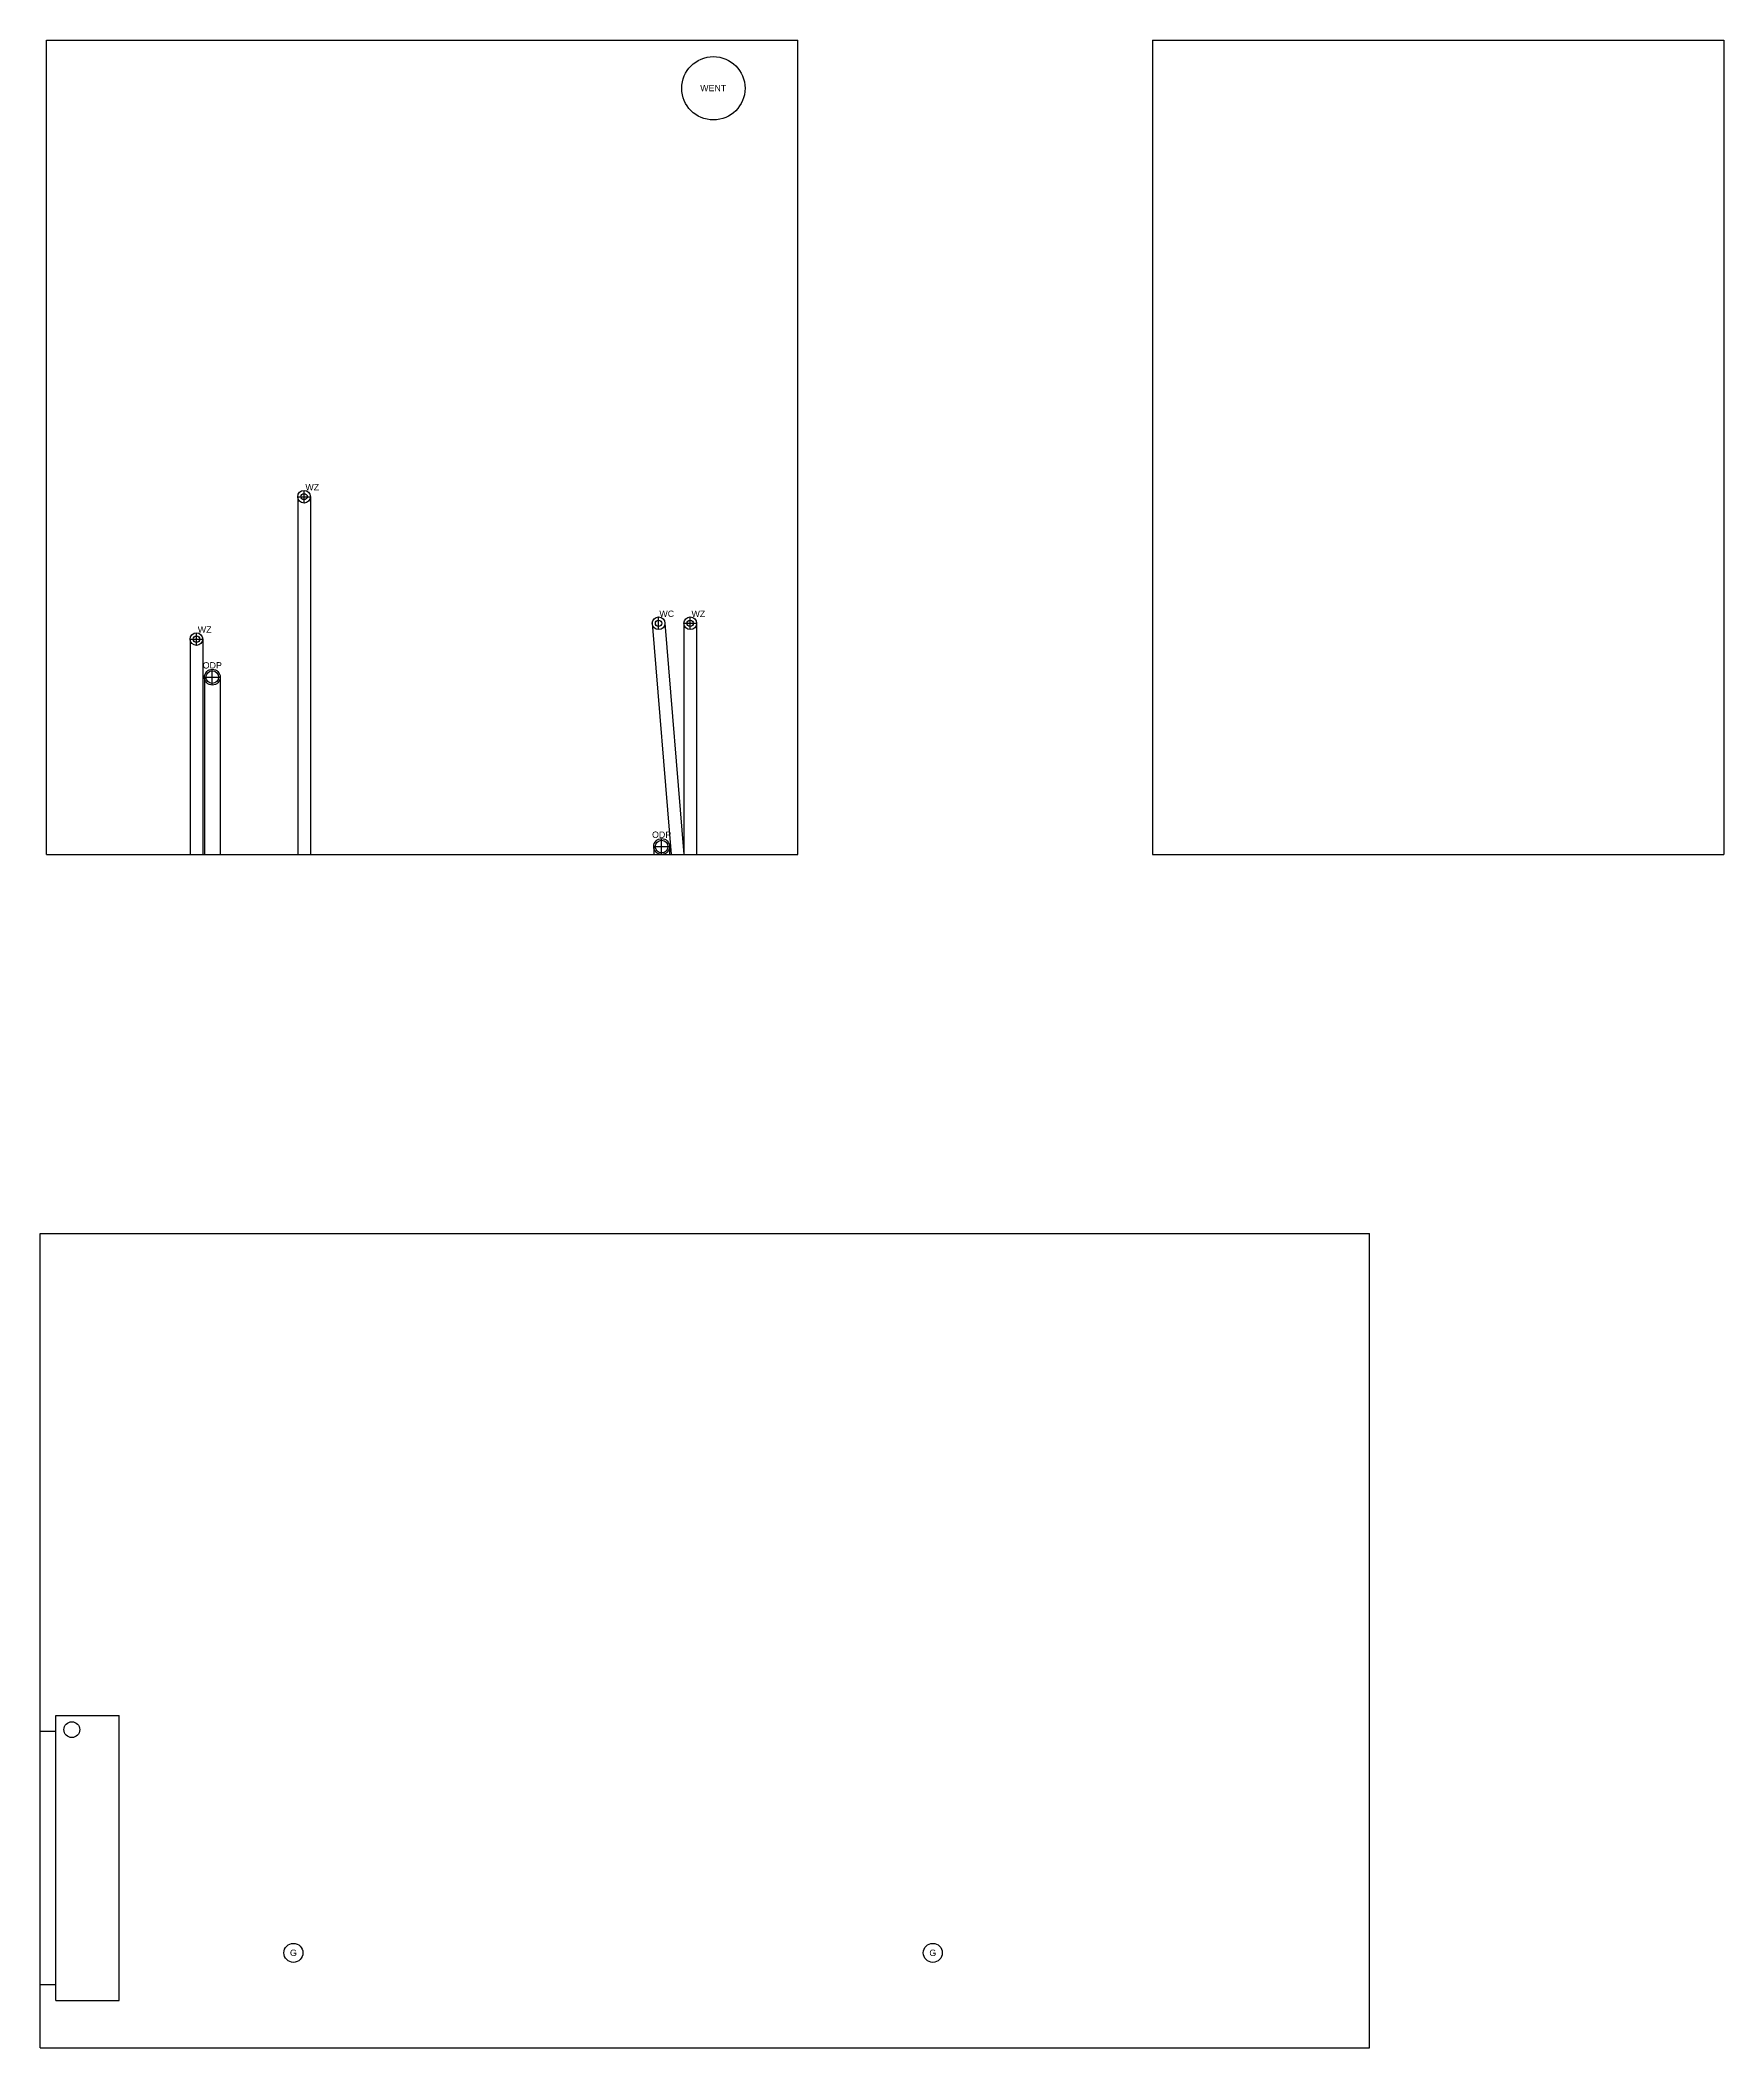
# Model space of a CAD drawing. Header units: millimetres. Extents: x 12 to 4621, y 1861 to 4393.
# Drawn here: x 636 to 1168, y 3759 to 4393 of the extents above; entities that cross this region are included whole.
import ezdxf

# ---------------------------------------------------------------- set-up
doc = ezdxf.new("R2010")
doc.units = ezdxf.units.MM

msp = doc.modelspace()

# ---------------------------------------------------------------- texts
at = {"char_height": 2, "attachment_point": 5}
for s, insert, width in [('{\\fArial|b0|i0|c238|p0;WENT}', (848.66, 4377.76), 16.2964), ('{\\fArial|b0|i0|c238|p0;WZ}', (721.99, 4251.68), 9.8853), ('{\\fArial|b0|i0|c238|p0;WC}', (833.98, 4211.68), 9.8853), ('{\\fArial|b0|i0|c238|p0;WZ}', (843.98, 4211.68), 9.8853), ('{\\fArial|b0|i0|c238|p0;WZ}', (688, 4206.68), 9.8853), ('{\\fArial|b0|i0|c238|p0;ODP}', (690.41, 4195.39), 6), ('{\\fArial|b0|i0|c238|p0;ODP}', (832.36, 4141.89), 6)]:
    msp.add_mtext(s, dxfattribs=dict(at, insert=insert, width=width))

# ---------------------------------------------------------------- blocks, each defined once
blk = doc.blocks.new('Z$W@#22704')
blk.add_circle((3, 3), 3)
at = {"insert": (3, 3), "char_height": 2, "width": 3.9163, "attachment_point": 5}
blk.add_mtext('{\\fArial|b0|i0|c238|p0;G}', dxfattribs=at)

# ---------------------------------------------------------------- linework, layer by layer
for p, q in [((638.08, 4135.67), (638.08, 4392.87)), ((638.08, 4392.87), (875.38, 4392.87)), ((875.38, 4135.67), (875.38, 4392.87)), ((987.44, 4392.87), (1167.94, 4392.87)), ((987.44, 4392.87), (987.44, 4135.67)), ((1167.94, 4392.87), (1167.94, 4135.67)), ((719.41, 4246.67), (719.41, 4250.67)), ((719.41, 4246.67), (719.41, 4250.67)), ((717.41, 4248.67), (721.41, 4248.67)), ((717.41, 4248.67), (721.41, 4248.67)), ((717.41, 4248.67), (717.41, 4135.67)), ((721.41, 4248.67), (721.41, 4135.67)), ((685.41, 4201.67), (685.41, 4205.67)), ((685.41, 4201.67), (685.41, 4205.67)), ((829.39, 4208.67), (835.38, 4135.67)), ((831.39, 4206.67), (831.39, 4210.67)), ((831.39, 4206.67), (831.39, 4210.67)), ((833.39, 4208.67), (839.39, 4135.67)), ((839.39, 4208.67), (843.39, 4208.67)), ((839.39, 4208.67), (843.39, 4208.67)), ((839.39, 4208.67), (839.39, 4135.67)), ((841.39, 4206.67), (841.39, 4210.67)), ((841.39, 4206.67), (841.39, 4210.67)), ((843.39, 4208.67), (843.39, 4135.67)), ((683.41, 4203.67), (687.41, 4203.67)), ((683.41, 4203.67), (687.41, 4203.67)), ((683.41, 4203.67), (683.41, 4135.67)), ((687.41, 4203.67), (687.41, 4135.67)), ((690.41, 4189.17), (690.41, 4194.17)), ((687.91, 4191.67), (692.91, 4191.67)), ((687.91, 4191.67), (687.91, 4135.67)), ((692.91, 4191.67), (692.91, 4135.67)), ((638.08, 4135.67), (875.38, 4135.67)), ((829.86, 4138.17), (834.86, 4138.17)), ((829.86, 4138.17), (829.86, 4135.67)), ((832.36, 4135.67), (832.36, 4140.67)), ((834.86, 4138.17), (834.86, 4135.67)), ((987.44, 4135.67), (1167.94, 4135.67)), ((636.03, 3758.72), (636.03, 4015.92)), ((636.03, 4015.92), (1056.03, 4015.92)), ((1056.03, 3758.72), (1056.03, 4015.92)), ((641.03, 3863.72), (661.03, 3863.72)), ((641.03, 3773.72), (641.03, 3863.72)), ((661.03, 3773.72), (661.03, 3863.72)), ((636.03, 3858.72), (641.03, 3858.72)), ((636.03, 3778.72), (641.03, 3778.72)), ((641.03, 3773.72), (661.03, 3773.72)), ((636.03, 3758.72), (1056.03, 3758.72))]:
    msp.add_line(p, q)
for centre, radius in [((848.72, 4377.67), 10), ((719.41, 4248.67), 2), ((719.41, 4248.67), 1), ((685.41, 4203.67), 2), ((685.41, 4203.67), 1), ((831.39, 4208.67), 2), ((831.39, 4208.67), 1), ((841.39, 4208.67), 2), ((841.39, 4208.67), 1), ((690.41, 4191.67), 2.5), ((690.41, 4191.67), 2), ((832.36, 4138.17), 2.5), ((832.36, 4138.17), 2), ((646.03, 3859.22), 2.5)]:
    msp.add_circle(centre, radius)

# ---------------------------------------------------------------- block references
for p in [(713.03, 3785.72), (915.03, 3785.72)]:
    msp.add_blockref('Z$W@#22704', p)

msp.set_redraw_order([(e.dxf.handle, doc.entitydb.next_handle()) for e in msp.query("TEXT MTEXT ATTDEF DIMENSION ARC_DIMENSION")])  # texts and dimensions are drawn at this point

doc.saveas('drawing.dxf')
